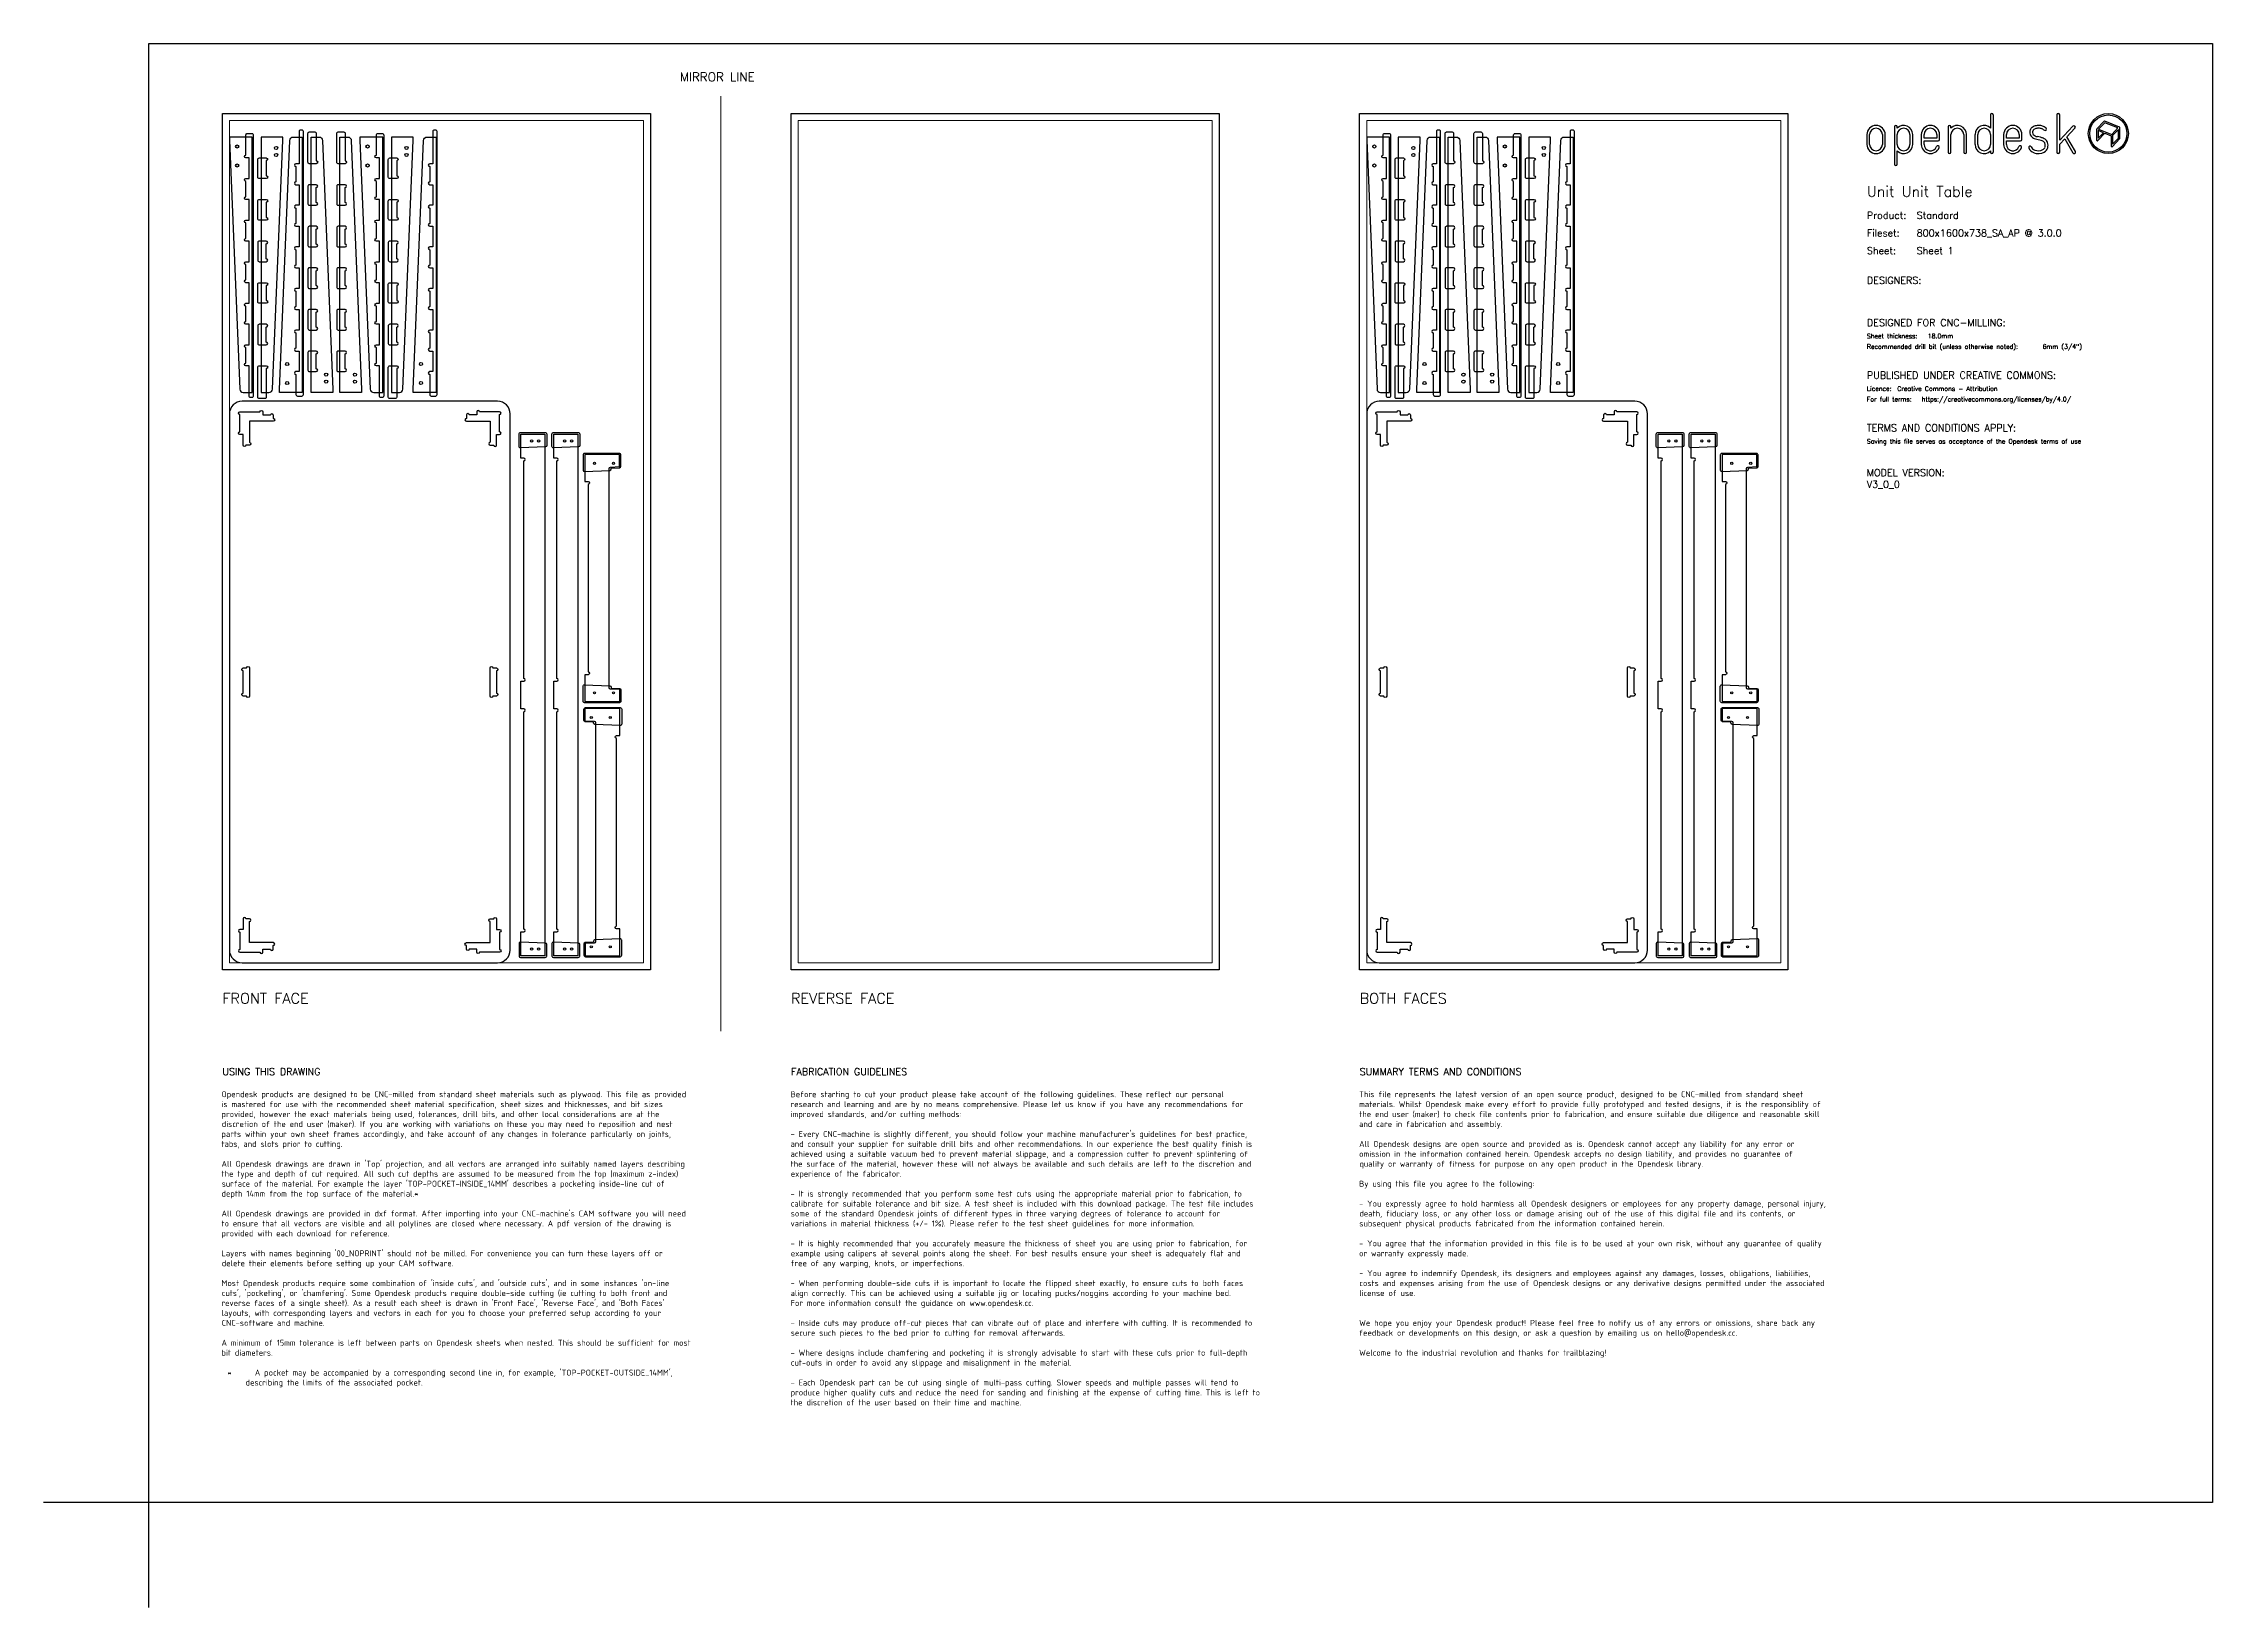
# Model space of a CAD drawing. Header units: millimetres. Extents: x -300 to 5880, y -300 to 4158.
import ezdxf
from ezdxf.enums import TextEntityAlignment as Align

# ---------------------------------------------------------------- set-up
doc = ezdxf.new("R2010")
doc.units = ezdxf.units.MM
doc.layers.add('00-NOPRINT_TEXT', color=7, linetype='Continuous', lineweight=25)
doc.layers.add('00_NOPRINT_TOLERANCE', color=7, linetype='Continuous', lineweight=5)
for name, color, linetype, lineweight, true_color in [('BOARD_$TH-NOMINAL', 3, 'Continuous', 30, 0x00ff00), ('TOP-CUT-OUTSIDE_18.000MM', 220, 'Continuous', 25, 0xff00d1), ('TOP-HOLE-6.000MM-DIAM_18.000MM', 3, 'Continuous', 25, 0x00ff0c), ('TOP-HOLE-9.000MM-DIAM_15.000MM', 20, 'Continuous', 25, 0xff2400), ('TOP-POCKET-INSIDE_15.000MM', 220, 'Continuous', 25, 0xff00c9), ('TOP-POCKET-INSIDE_9.000MM', 60, 'Continuous', 25, 0xb0ff00)]:
    doc.layers.add(name, color=color, linetype=linetype, lineweight=lineweight, true_color=true_color)
doc.layers.add('TOP-CHAMFER-ONLINE_12MM', color=20, linetype='Continuous', true_color=0xff2c00)
doc.styles.add('OD-ISOCP-17_221', font='isocp.shx')
doc.styles.add('OD-ISOCP-17_222', font='isocp.shx')
doc.styles.add('OD-ISOCP-17_223', font='isocp.shx')
doc.styles.add('OD-ISOCP-17_224', font='isocp.shx')
doc.styles.add('OD-ISOCP-17_225', font='isocp.shx')
doc.styles.add('OD-ISOCP-17_226', font='isocp.shx')
doc.styles.add('OD-ISOCP-17_227', font='isocp.shx')
doc.styles.add('OD-ISOCP-17_228', font='isocp.shx')
doc.styles.add('OD-ISOCP-17_229', font='isocp.shx')
doc.styles.add('OD-ISOCP-17_230', font='isocp.shx')
doc.styles.add('OD-ISOCP-17_231', font='isocp.shx')
doc.styles.add('OD-ISOCP-17_232', font='isocp.shx')
doc.styles.add('OD-ISOCP-17_233', font='isocp.shx')
doc.styles.add('OD-ISOCP-17_234', font='isocp.shx')
doc.styles.add('OD-ISOCP-17_235', font='isocp.shx')
doc.styles.add('OD-ISOCP-17_236', font='isocp.shx')
doc.styles.add('OD-ISOCP-17_237', font='isocp.shx')
doc.styles.add('OD-ISOCP-17_238', font='isocp.shx')
doc.styles.add('OD-ISOCP-17_239', font='isocp.shx')
doc.styles.add('OD-ISOCP-17_240', font='isocp.shx')
doc.styles.add('OD-ISOCP-17_241', font='isocp.shx')
doc.styles.add('OD-ISOCP-17_242', font='isocp.shx')
doc.styles.add('OD-ISOCP-17_243', font='isocp.shx')
doc.styles.add('OD-ISOCP-17_244', font='isocp.shx')
doc.styles.add('OD-ISOCP-17_245', font='isocp.shx')
doc.styles.add('OD-ISOCP-17_246', font='isocp.shx')
doc.styles.add('OD-ISOCP-17_247', font='isocp.shx')
doc.styles.add('OD-ISOCP-17_248', font='isocp.shx')
doc.styles.add('OD-ISOCP-17_249', font='isocp.shx')
doc.styles.add('OD-ISOCP-17_250', font='isocp.shx')
doc.styles.add('OD-ISOCP-17_251', font='isocp.shx')
doc.styles.add('OD-ISOCP-17_252', font='isocp.shx')
doc.styles.add('OD-ISOCP-17_253', font='isocp.shx')
doc.styles.add('OD-ISOCP-17_254', font='isocp.shx')
doc.styles.add('OD-ISOCP-17_255', font='isocp.shx')
doc.styles.add('OD-ISOCP-17_256', font='isocp.shx')
doc.styles.add('OD-ISOCP-17_257', font='isocp.shx')
doc.styles.add('OD-ISOCP-17_258', font='isocp.shx')
doc.styles.add('OD-ISOCP-17_259', font='isocp.shx')
doc.styles.add('OD-ISOCP-17_260', font='isocp.shx')
doc.styles.add('OD-ISOCP-17_261', font='isocp.shx')
doc.styles.add('OD-ISOCP-17_262', font='isocp.shx')
doc.styles.add('OD-ISOCP-17_263', font='isocp.shx')
doc.styles.add('OD-ISOCP-17_264', font='isocp.shx')
doc.styles.add('OD-ISOCP-17_265', font='isocp.shx')
doc.styles.add('OD-ISOCP-17_266', font='isocp.shx')
doc.styles.add('OD-ISOCP-17_267', font='isocp.shx')
doc.styles.add('OD-ISOCP-17_268', font='isocp.shx')
doc.styles.add('OD-ISOCP-17_269', font='isocp.shx')
doc.styles.add('OD-ISOCP-17_270', font='isocp.shx')
doc.styles.add('OD-ISOCP-17_271', font='isocp.shx')
doc.styles.add('OD-ISOCP-17_272', font='isocp.shx')
doc.styles.add('OD-ISOCP-17_273', font='isocp.shx')
doc.styles.add('OD-ISOCP-17_274', font='isocp.shx')
doc.styles.add('OD-ISOCP-17_275', font='isocp.shx')
doc.styles.add('OD-ISOCP-17_276', font='isocp.shx')
doc.styles.add('OD-ISOCP-17_277', font='isocp.shx')
doc.styles.add('OD-ISOCP-17_278', font='isocp.shx')
doc.styles.add('OD-ISOCP-17_279', font='isocp.shx')
doc.styles.add('OD-ISOCP-17_280', font='isocp.shx')
doc.styles.add('OD-ISOCP-17_281', font='isocp.shx')
doc.styles.add('OD-ISOCP-17_282', font='isocp.shx')
doc.styles.add('OD-ISOCP-17_283', font='isocp.shx')
doc.styles.add('OD-ISOCP-17_284', font='isocp.shx')
doc.styles.add('OD-ISOCP-17_285', font='isocp.shx')
doc.styles.add('OD-ISOCP-17_286', font='isocp.shx')
doc.styles.add('OD-ISOCP-17_287', font='isocp.shx')
doc.styles.add('OD-ISOCP-17_288', font='isocp.shx')
doc.styles.add('OD-SIMPLEX-13_86', font='simplex.shx')
doc.styles.add('OD-SIMPLEX-20_82', font='simplex.shx')
doc.styles.add('OD-SIMPLEX-20_86', font='simplex.shx')
doc.styles.add('OD-SIMPLEX-20_87', font='simplex.shx')
doc.styles.add('OD-SIMPLEX-20_88', font='simplex.shx')
doc.styles.add('OD-SIMPLEX-25_89', font='simplex.shx')
doc.styles.add('OD-SIMPLEX-30_83', font='simplex.shx')
doc.styles.add('OD-SIMPLEX-30_87', font='simplex.shx')
doc.styles.add('OD-SIMPLEX-30_88', font='simplex.shx')
doc.styles.add('OD-SIMPLEX-30_89', font='simplex.shx')

# ---------------------------------------------------------------- blocks, each defined once
blk = doc.blocks.new('Borders Opendesk_7')
at = {"layer": '00-NOPRINT_TEXT'}
for p, q in [((0, 4158), (5880, 4158)), ((0, 0), (0, 4158)), ((5880, 4158), (5880, 0)), ((4895, 3898), (4895, 3870.1)), ((4902.9, 3870.1), (4902.9, 3898)), ((4939.3, 3898), (4939.3, 3870.1)), ((4947.3, 3870.1), (4947.3, 3898)), ((4973.4, 3920.1), (4973.4, 3814.1)), ((4981.3, 3916.7), (4981.3, 3920.1)), ((4981.3, 3870.1), (4981.3, 3898)), ((5017.7, 3898), (5017.7, 3870.1)), ((5025.6, 3870.1), (5025.6, 3898)), ((5050, 3898), (5050, 3870.1)), ((5058, 3888.1), (5058, 3898)), ((5094.4, 3898), (5094.4, 3888.1)), ((5102.3, 3884.1), (5102.3, 3898)), ((5126.6, 3920.1), (5126.6, 3848)), ((5134.5, 3916.7), (5134.5, 3920.1)), ((5134.5, 3848), (5134.5, 3898)), ((5170.9, 3898), (5170.9, 3848)), ((5178.9, 3848), (5178.9, 3898)), ((5203, 3898), (5203, 3870.1)), ((5211, 3870.1), (5211, 3898)), ((5247.4, 3954), (5247.4, 3916.7)), ((5247.4, 3898), (5247.4, 3870.1)), ((5255.3, 3848), (5255.3, 3954)), ((5284.6, 3898), (5284.6, 3870.1)), ((5292.6, 3888.1), (5292.6, 3898)), ((5329, 3898), (5329, 3888.1)), ((5336.9, 3884.1), (5336.9, 3898)), ((5436.4, 3954), (5436.4, 3848)), ((5444.4, 3881.9), (5444.4, 3954)), ((5482.1, 3922), (5444.4, 3881.9)), ((5464.8, 3892.1), (5487.9, 3916.6)), ((5549.5, 3912.6), (5549.5, 3882.2)), ((5570.5, 3935.8), (5550.1, 3914)), ((5553.1, 3880.8), (5572.9, 3901.9)), ((5553.7, 3909.6), (5553.7, 3887.4)), ((5568.8, 3903.5), (5553.7, 3909.6)), ((5553.7, 3887.4), (5568.8, 3903.5)), ((5572.6, 3931.9), (5555.2, 3913.4)), ((5555.2, 3913.4), (5592.6, 3898.3)), ((5610, 3916.9), (5572.6, 3931.9)), ((5614.4, 3919.6), (5572.8, 3936.3)), ((5572.9, 3901.9), (5591.1, 3894.5)), ((5591.1, 3894.5), (5591.1, 3865.5)), ((5592.6, 3898.3), (5610, 3916.9)), ((5611.5, 3912.4), (5595.2, 3895.1)), ((5595.2, 3895.1), (5595.2, 3870.7)), ((5611.5, 3888.1), (5611.5, 3912.4)), ((5615.7, 3887.3), (5615.7, 3917.6)), ((4981.3, 3814.1), (4981.3, 3851.4)), ((5094.4, 3888.1), (5058, 3888.1)), ((5058, 3870.1), (5058, 3880.1)), ((5058, 3880.1), (5098.3, 3880.1)), ((5247.4, 3851.4), (5247.4, 3848)), ((5329, 3888.1), (5292.6, 3888.1)), ((5292.6, 3870.1), (5292.6, 3880.1)), ((5292.6, 3880.1), (5332.9, 3880.1)), ((5444.4, 3870.4), (5459.1, 3886)), ((5444.4, 3848), (5444.4, 3870.4)), ((5459.1, 3886), (5482.1, 3846)), ((5489, 3850), (5464.8, 3892.1)), ((5594.7, 3864.1), (5615.1, 3885.8)), ((5595.2, 3870.7), (5611.5, 3888.1)), ((0, 0), (-300, 0)), ((0, -300), (0, 0)), ((5880, 0), (0, 0))]:
    blk.add_line(p, q, dxfattribs=at)
for radius in [57, 52.9]:
    blk.add_circle((5582.9, 3901), radius, dxfattribs=at)
for centre, radius, start, end in [((5251.3, 3954), 3.97, 0, 180), ((5440.4, 3954), 3.97, 0, 180), ((4921.1, 3898), 26.1, 0, 180), ((4921.1, 3898), 18.2, 0, 180), ((4977.3, 3920.1), 3.97, 0, 180), ((4999.5, 3898), 26.1, 0, 134.13157), ((4999.5, 3898), 18.2, 0, 180), ((5076.2, 3898), 26.1, 0, 180), ((5076.2, 3898), 18.2, 0, 180), ((5130.6, 3920.1), 3.97, 0, 180), ((5152.7, 3898), 26.1, 0, 134.13157), ((5152.7, 3898), 18.2, 0, 180), ((5229.2, 3898), 26.1, 45.86843, 180), ((5229.2, 3898), 18.2, 0, 180), ((5310.8, 3898), 26.1, 0, 180), ((5310.8, 3898), 18.2, 0, 180), ((5377.2, 3904.5), 18.3, 167.09639, 235.84532), ((5375.9, 3904.8), 16.9, 150.51394, 167.04891), ((5377.5, 3903.4), 19, 138.98821, 149.26699), ((5377.5, 3903.4), 19, 127.9168, 138.98821), ((5380.5, 3899.5), 24, 111.70118, 127.9168), ((5377.2, 3904.5), 10.3, 167.96032, 235.86134), ((5375.9, 3904.8), 8.99, 151.05191, 168.02381), ((5377.5, 3903.4), 11.1, 138.98821, 148.80915), ((5377.5, 3903.4), 11.1, 127.9168, 138.98821), ((5380.5, 3899.5), 16, 111.70118, 127.9168), ((5382, 3911.6), 18.9, 235.85111, 248.09121), ((5383.5, 3891.9), 32.1, 90, 111.70118), ((5383.5, 3891.9), 24.2, 90, 111.70118), ((5388.7, 3928.4), 37, 248.09121, 257.53847), ((5383.5, 3878.8), 45.3, 80.71035, 90), ((5383.5, 3878.8), 37.3, 80.71035, 90), ((5385.9, 3893.2), 22.7, 71.50348, 80.71035), ((5385.9, 3893.2), 30.7, 71.50348, 80.71035), ((5387.1, 3896.7), 19, 61.03556, 71.50348), ((5387.1, 3896.7), 26.9, 61.03556, 71.50348), ((5387.1, 3896.7), 19, 46.7983, 61.03556), ((5387.1, 3896.7), 26.9, 46.7983, 61.03556), ((5402.8, 3913.5), 3.97, 226.7983, 46.7983), ((5485, 3919.3), 3.97, 316.71352, 136.71352), ((5551.6, 3912.6), 2.06, 136.76961, 180), ((5572, 3934.4), 2.06, 68.07144, 136.76961), ((5613.6, 3917.6), 2.06, 0, 68.07144), ((4921.1, 3870.1), 26.1, 180, 0), ((4921.1, 3870.1), 18.2, 180, 0), ((4999.5, 3870.1), 18.2, 180, 0), ((4999.5, 3870.1), 26.1, 225.86843, 0), ((5076.2, 3870.1), 26.1, 180, 340.02575), ((5076.2, 3870.1), 18.2, 180, 340.02575), ((5097, 3862.6), 3.97, 340.02575, 160.02575), ((5098.3, 3884.1), 3.97, 270, 0), ((5130.6, 3848), 3.97, 180, 0), ((5174.9, 3848), 3.97, 180, 0), ((5229.2, 3870.1), 26.1, 180, 314.13157), ((5229.2, 3870.1), 18.2, 180, 0), ((5251.3, 3848), 3.97, 180, 0), ((5310.8, 3870.1), 26.1, 180, 340.02575), ((5310.8, 3870.1), 18.2, 180, 340.02575), ((5331.6, 3862.6), 3.97, 340.02575, 160.02575), ((5332.9, 3884.1), 3.97, 270, 0), ((5359.7, 3861.7), 3.97, 24.78597, 204.78597), ((5380.2, 3871.2), 26.6, 204.78597, 247.9544), ((5380.2, 3871.2), 18.7, 204.78597, 247.9544), ((5382, 3911.6), 26.9, 235.85111, 248.09121), ((5383.5, 3879.3), 35.4, 247.9544, 298.20261), ((5388.7, 3928.4), 44.9, 248.09121, 257.53847), ((5383.5, 3879.3), 27.4, 247.9544, 298.20261), ((5300, 3526.6), 366.5, 76.19474, 77.53847), ((5300, 3526.6), 374.5, 76.19474, 77.53847), ((5372.7, 3822.5), 61.9, 69.1442, 76.19474), ((5372.7, 3822.5), 69.8, 69.1442, 76.19474), ((5389.5, 3866.6), 14.6, 38.92909, 69.1442), ((5390.6, 3866.1), 12.5, 298.20261, 343.80333), ((5389.5, 3866.6), 22.5, 38.92909, 69.1442), ((5390.6, 3866.1), 20.4, 298.20261, 343.80333), ((5393.9, 3870.2), 8.99, 17.58344, 38.92909), ((5385.6, 3867.6), 17.6, 343.80333, 17.58344), ((5393.9, 3870.2), 16.9, 17.58344, 38.92909), ((5385.6, 3867.6), 25.5, 343.80333, 17.58344), ((5440.4, 3848), 3.97, 180, 0), ((5485.5, 3848), 3.97, 209.84173, 29.84173), ((5551.6, 3882.2), 2.06, 180, 316.76961), ((5593.2, 3865.5), 2.06, 180, 316.76961), ((5613.6, 3887.3), 2.06, 316.76961, 0), ((4977.3, 3814.1), 3.97, 180, 0)]:
    blk.add_arc(centre, radius, start, end, dxfattribs=at)
at = {"layer": '00_NOPRINT_TOLERANCE', "ltscale": 0.379202}
for p, q in [((210, 3958), (1430, 3958)), ((210, 1518), (210, 3958)), ((1430, 3958), (1430, 1518)), ((1830, 3958), (3050, 3958)), ((1830, 1518), (1830, 3958)), ((3050, 3958), (3050, 1518)), ((3450, 3958), (4670, 3958)), ((3450, 1518), (3450, 3958)), ((4670, 3958), (4670, 1518)), ((1430, 1518), (210, 1518)), ((3050, 1518), (1830, 1518)), ((4670, 1518), (3450, 1518))]:
    blk.add_line(p, q, dxfattribs=at)
at = {"layer": '00_NOPRINT_TOLERANCE', "ltscale": 0.379043}
blk.add_line((1630, 1343.2), (1630, 4008), dxfattribs=at)
at = {"layer": '00_NOPRINT_TOLERANCE', "ltscale": 0.380876}
for p, q in [((230, 3938), (1410, 3938)), ((1850, 3938), (3030, 3938)), ((3470, 3938), (4650, 3938)), ((1410, 1538), (230, 1538)), ((3030, 1538), (1850, 1538)), ((4650, 1538), (3470, 1538))]:
    blk.add_line(p, q, dxfattribs=at)
at = {"layer": '00_NOPRINT_TOLERANCE', "ltscale": 0.380023}
for p, q in [((230, 1538), (230, 3938)), ((1410, 3938), (1410, 1538)), ((1850, 1538), (1850, 3938)), ((3030, 3938), (3030, 1538)), ((3470, 1538), (3470, 3938)), ((4650, 3938), (4650, 1538))]:
    blk.add_line(p, q, dxfattribs=at)
at = {"layer": 'BOARD_$TH-NOMINAL'}
for p, q in [((210, 3958), (1430, 3958)), ((210, 1518), (210, 3958)), ((1430, 3958), (1430, 1518)), ((1830, 3958), (3050, 3958)), ((1830, 1518), (1830, 3958)), ((3050, 3958), (3050, 1518)), ((3450, 3958), (4670, 3958)), ((3450, 1518), (3450, 3958)), ((4670, 3958), (4670, 1518)), ((1430, 1518), (210, 1518)), ((3050, 1518), (1830, 1518)), ((4670, 1518), (3450, 1518))]:
    blk.add_line(p, q, dxfattribs=at)
at = {"layer": '00-NOPRINT_TEXT'}
for s, height, style, p in [('MIRROR LINE', 25, 'OD-SIMPLEX-25_89', (1513.3, 4049.9)), ('Unit Unit Table ', 30, 'OD-SIMPLEX-30_83', (4895, 3720.9)), ('Product:', 20, 'OD-SIMPLEX-20_82', (4895, 3657.9)), ('Standard', 20, 'OD-SIMPLEX-20_82', (5036.9, 3657.9)), ('Fileset:', 20, 'OD-SIMPLEX-20_82', (4895, 3607.7)), ('800x1600x738_SA_AP @ 3.0.0', 20, 'OD-SIMPLEX-20_82', (5036.9, 3607.6)), ('Sheet:', 20, 'OD-SIMPLEX-20_82', (4895, 3557.4)), ('Sheet 1', 20, 'OD-SIMPLEX-20_82', (5036.9, 3557.5)), ('DESIGNERS:', 20, 'OD-SIMPLEX-20_82', (4895, 3472.4)), ('DESIGNED FOR CNC-MILLING:', 20, 'OD-SIMPLEX-20_82', (4895, 3352.4)), ('Sheet thickness:', 13, 'OD-SIMPLEX-13_86', (4895, 3317.4)), ('Recommended drill bit (unless otherwise noted):', 13, 'OD-SIMPLEX-13_86', (4895, 3287.4)), ('18.0mm', 13, 'OD-SIMPLEX-13_86', (5068.3, 3317.4)), ('6mm (3/4")', 13, 'OD-SIMPLEX-13_86', (5395.5, 3287.4)), ('PUBLISHED UNDER CREATIVE COMMONS:', 20, 'OD-SIMPLEX-20_82', (4895, 3202.4)), ('Licence:', 13, 'OD-SIMPLEX-13_86', (4895, 3167.4)), ('Creative Commons - Attribution', 13, 'OD-SIMPLEX-13_86', (4981.5, 3167.4)), ('https://creativecommons.org/licenses/by/4.0/', 13, 'OD-SIMPLEX-13_86', (5051.1, 3137.4)), ('For full terms:', 13, 'OD-SIMPLEX-13_86', (4895, 3137.4)), ('TERMS AND CONDITIONS APPLY:', 20, 'OD-SIMPLEX-20_82', (4895, 3052.3)), ('Saving this file serves as acceptance of the Opendesk terms of use ', 13, 'OD-SIMPLEX-13_86', (4895, 3017.3))]:
    blk.add_text(s, height=height, dxfattribs=dict(at, style=style)).set_placement(p)
at = {"layer": '00-NOPRINT_TEXT', "color": 7}
for s, height, style, p in [('FRONT FACE', 30, 'OD-SIMPLEX-30_89', (210, 1451.3)), ('REVERSE FACE', 30, 'OD-SIMPLEX-30_88', (1830, 1451.3)), ('BOTH FACES', 30, 'OD-SIMPLEX-30_87', (3450, 1451.3)), ('USING THIS DRAWING', 20, 'OD-SIMPLEX-20_88', (210, 1237.4)), ('FABRICATION GUIDELINES', 20, 'OD-SIMPLEX-20_87', (1830, 1237.4)), ('SUMMARY TERMS AND CONDITIONS', 20, 'OD-SIMPLEX-20_86', (3450, 1237.4))]:
    blk.add_text(s, height=height, dxfattribs=dict(at, style=style)).set_placement(p, align=Align.TOP_LEFT)
for s, style, p in [('Opendesk products are designed to be CNC-milled from standard sheet materials such as plywood. This file as provided', 'OD-ISOCP-17_265', (207.4, 1154.7)), ('is mastered for use with the recommended sheet material specification, sheet sizes and thicknesses, and bit sizes', 'OD-ISOCP-17_266', (207.4, 1126.3)), ('provided, however the exact materials being used, tolerances, drill bits, and other local considerations are at the', 'OD-ISOCP-17_267', (207.4, 1098)), ('research and learning and are by no means comprehensive. Please let us know if you have any recommendations for', 'OD-ISOCP-17_241', (1828.7, 1126.3)), ('Before starting to cut your product please take account of the following guidelines. These reflect our personal', 'OD-ISOCP-17_240', (1828.7, 1154.7)), ('improved standards, and/or cutting methods:', 'OD-ISOCP-17_242', (1828.7, 1098)), ('the end user (maker) to check file contents prior to fabrication, and ensure suitable due diligence and reasonable skill', 'OD-ISOCP-17_223', (3448.5, 1098)), ('This file represents the latest version of an open source product, designed to be CNC-milled from standard sheet', 'OD-ISOCP-17_221', (3448.5, 1154.7)), ('materials. Whilst Opendesk make every effort to provide fully prototyped and tested designs, it is the responsiblity of', 'OD-ISOCP-17_222', (3448.5, 1126.3)), ('parts within your own sheet frames accordingly, and take account of any changes in tolerance particularly on joints,', 'OD-ISOCP-17_269', (207.4, 1041.3)), ('discretion of the end user (maker). If you are working with variations on these you may need to reposition and nest', 'OD-ISOCP-17_268', (208.1, 1069.7)), ("- Every CNC-machine is slightly different, you should follow your machine manufacturer's guidelines for best practice,", 'OD-ISOCP-17_243', (1828.7, 1041.3)), ('and care in fabrication and assembly.', 'OD-ISOCP-17_224', (3448.5, 1069.7)), ('tabs, and slots prior to cutting.', 'OD-ISOCP-17_270', (207.4, 1013)), ('and consult your supplier for suitable drill bits and other recommendations. In our experience the best quality finish is', 'OD-ISOCP-17_244', (1828.7, 1013)), ('achieved using a suitable vacuum bed to prevent material slippage, and a compression cutter to prevent splintering of', 'OD-ISOCP-17_245', (1828.7, 984.7)), ('All Opendesk designs are open source and provided as is. Opendesk cannot accept any liability for any error or', 'OD-ISOCP-17_225', (3448.5, 1013)), ('omission in the information contained herein. Opendesk accepts no design liability, and provides no guarantee of', 'OD-ISOCP-17_226', (3448.5, 984.7)), ('the type and depth of cut required. All such cut depths are assumed to be measured from the top (maximum z-index)', 'OD-ISOCP-17_272', (207.4, 928)), ("All Opendesk drawings are drawn in 'Top' projection, and all vectors are arranged into suitably named layers describing", 'OD-ISOCP-17_271', (207.4, 956.3)), ('the surface of the material, however these will not always be available and such details are left to the discretion and', 'OD-ISOCP-17_246', (1828.7, 956.3)), ('experience of the fabricator.', 'OD-ISOCP-17_247', (1829.2, 928)), ('quality or warranty of fitness for purpose on any open product in the Opendesk library.', 'OD-ISOCP-17_227', (3449.1, 956.3)), ('depth 14mm from the top surface of the material.*', 'OD-ISOCP-17_274', (207.4, 871.3)), ("surface of the material. For example the layer 'TOP-POCKET-INSIDE_14MM' describes a pocketing inside-line cut of", 'OD-ISOCP-17_273', (208, 899.7)), ('- It is strongly recommended that you perform some test cuts using the appropriate material prior to fabrication, to', 'OD-ISOCP-17_248', (1828.7, 871.3)), ('By using this file you agree to the following:', 'OD-ISOCP-17_228', (3448.5, 899.7)), ('to ensure that all vectors are visible and all polylines are closed where necessary. A pdf version of the drawing is', 'OD-ISOCP-17_276', (207.4, 786.3)), ("All Opendesk drawings are provided in dxf format. After importing into your CNC-machine's CAM software you will need", 'OD-ISOCP-17_275', (207.4, 814.7)), ('variations in material thickness (+/- 1%). Please refer to the test sheet guidelines for more information.', 'OD-ISOCP-17_251', (1828.7, 786.3)), ('some of the standard Opendesk joints of different types in three varying degrees of tolerance to account for', 'OD-ISOCP-17_250', (1829.2, 814.7)), ('calibrate for suitable tolerance and bit size. A test sheet is included with this download package. The test file includes', 'OD-ISOCP-17_249', (1829.3, 843)), ('- You expressly agree to hold harmless all Opendesk designers or employees for any property damage, personal injury,', 'OD-ISOCP-17_229', (3448.5, 843)), ('subsequent physical products fabricated from the information contained herein.', 'OD-ISOCP-17_231', (3449, 786.3)), ('death, fiduciary loss, or any other loss or damage arising out of the use of this digital file and its contents, or', 'OD-ISOCP-17_230', (3449.1, 814.7)), ('provided with each download for reference.', 'OD-ISOCP-17_277', (207.4, 758)), ('- It is highly recommended that you accurately measure the thickness of sheet you are using prior to fabrication, for', 'OD-ISOCP-17_252', (1828.7, 729.7)), ('- You agree that the information provided in this file is to be used at your own risk, without any guarantee of quality', 'OD-ISOCP-17_232', (3448.5, 729.7)), ("Layers with names beginning '00_NOPRINT' should not be milled. For convenience you can turn these layers off or", 'OD-ISOCP-17_278', (207.4, 701.3)), ('delete their elements before setting up your CAM software.', 'OD-ISOCP-17_279', (208.1, 673)), ('free of any warping, knots, or imperfections.', 'OD-ISOCP-17_254', (1828.7, 673)), ('example using calipers at several points along the sheet. For best results ensure your sheet is adequately flat and', 'OD-ISOCP-17_253', (1829.2, 701.3)), ('or warranty expressly made.', 'OD-ISOCP-17_233', (3448.5, 701.3)), ("Most Opendesk products require some combination of 'inside cuts', and 'outside cuts', and in some instances 'on-line", 'OD-ISOCP-17_280', (207.4, 616.3)), ('- When performing double-side cuts it is important to locate the flipped sheet exactly, to ensure cuts to both faces', 'OD-ISOCP-17_255', (1828.7, 616.3)), ('- You agree to indemnify Opendesk, its designers and employees against any damages, losses, obligations, liabilities,', 'OD-ISOCP-17_234', (3448.5, 644.7)), ('costs and expenses arising from the use of Opendesk designs or any derivative designs permitted under the associated', 'OD-ISOCP-17_235', (3449.1, 616.3)), ("reverse faces of a single sheet). As a result each sheet is drawn in 'Front Face', 'Reverse Face', and 'Both Faces'", 'OD-ISOCP-17_282', (207.4, 559.7)), ("cuts', 'pocketing', or 'chamfering'. Some Opendesk products require double-side cutting (ie cutting to both front and", 'OD-ISOCP-17_281', (208.1, 588)), ('align correctly. This can be achieved using a suitable jig or locating pucks/noggins according to your machine bed.', 'OD-ISOCP-17_256', (1828.7, 588)), ('For more information consult the guidance on www.opendesk.cc.', 'OD-ISOCP-17_257', (1828.7, 559.7)), ('license of use.', 'OD-ISOCP-17_236', (3448.8, 588)), ('layouts, with corresponding layers and vectors in each for you to choose your preferred setup according to your', 'OD-ISOCP-17_283', (207.8, 531.3)), ('CNC-software and machine.', 'OD-ISOCP-17_284', (208.2, 503)), ('- Inside cuts may produce off-cut pieces that can vibrate out of place and interfere with cutting. It is recommended to', 'OD-ISOCP-17_258', (1828.7, 503)), ('We hope you enjoy your Opendesk product! Please feel free to notify us of any errors or omissions, share back any', 'OD-ISOCP-17_237', (3448.5, 503)), ('A minimum of 15mm tolerance is left between parts on Opendesk sheets when nested. This should be sufficient for most', 'OD-ISOCP-17_285', (207.4, 446.3)), ('bit diameters.', 'OD-ISOCP-17_286', (207.4, 418)), ('- Where designs include chamfering and pocketing it is strongly advisable to start with these cuts prior to full-depth', 'OD-ISOCP-17_260', (1828.7, 418)), ('secure such pieces to the bed prior to cutting for removal afterwards.', 'OD-ISOCP-17_259', (1829.2, 474.7)), ('Welcome to the industrial revolution and thanks for trailblazing!', 'OD-ISOCP-17_239', (3448.5, 418)), ('feedback or developments on this design, or ask a question by emailing us on hello@opendesk.cc.', 'OD-ISOCP-17_238', (3448.5, 474.7)), ("*      A pocket may be accompanied by a corresponding second line in, for example, 'TOP-POCKET-OUTSIDE_14MM',", 'OD-ISOCP-17_287', (224.4, 361.3)), ('cut-outs in order to avoid any slippage and misalignment in the material.', 'OD-ISOCP-17_261', (1829.3, 389.7)), ('describing the limits of the associated pocket.', 'OD-ISOCP-17_288', (276.1, 333)), ('- Each Opendesk part can be cut using single of multi-pass cutting. Slower speeds and multiple passes will tend to', 'OD-ISOCP-17_262', (1828.7, 333)), ('produce higher quality cuts and reduce the need for sanding and finishing at the expense of cutting time. This is left to', 'OD-ISOCP-17_263', (1828.7, 304.7)), ('the discretion of the user based on their time and machine.', 'OD-ISOCP-17_264', (1828.7, 276.3))]:
    blk.add_text(s, height=17, dxfattribs=dict(at, style=style)).set_placement(p)

msp = doc.modelspace()

# ---------------------------------------------------------------- linework, layer by layer
at = {"layer": 'TOP-CHAMFER-ONLINE_12MM'}
for points in [[(994, 3138), (266, 3138, 0.414214), (230, 3102), (230, 1574, 0.414214), (266, 1538), (994, 1538, 0.414214), (1030, 1574), (1030, 3102, 0.414214)], [(4234, 3138), (3506, 3138, 0.414214), (3470, 3102), (3470, 1574, 0.414214), (3506, 1538), (4234, 1538, 0.414214), (4270, 1574), (4270, 3102, 0.414214)]]:
    msp.add_lwpolyline(points, format="xyb", close=True, dxfattribs=at)
at = {"layer": 'TOP-CUT-OUTSIDE_18.000MM'}
for points in [[(269.4, 3163), (295, 3163), (295, 3891), (230, 3891), (230, 3882), (259.4, 3172.6, 0.40215)], [(342.6, 3163, 0.40215), (352.6, 3172.6), (382, 3882), (382, 3891), (320, 3891), (320, 3163)], [(402, 3881.4, -0.40215), (412, 3891), (437.6, 3891), (437.6, 3163), (372.6, 3163), (372.6, 3172)], [(495.3, 3881.4), (524.6, 3172), (524.6, 3163), (462.6, 3163), (462.6, 3891), (485.3, 3891, -0.40215)], [(577.3, 3881.4), (606.6, 3172), (606.6, 3163), (544.6, 3163), (544.6, 3891), (567.3, 3891, -0.40215)], [(641, 3163), (666.6, 3163), (666.6, 3891), (601.6, 3891), (601.6, 3882), (631, 3172.6, 0.40215)], [(714.3, 3163, 0.40215), (724.3, 3172.6), (753.6, 3882), (753.6, 3891), (691.6, 3891), (691.6, 3163)], [(793, 3891), (818.6, 3891), (818.6, 3163), (753.6, 3163), (753.6, 3172), (783, 3881.4, -0.40215)], [(3509.4, 3163), (3535, 3163), (3535, 3891), (3470, 3891), (3470, 3882), (3499.4, 3172.6, 0.40215)], [(3582.6, 3163, 0.40215), (3592.6, 3172.6), (3622, 3882), (3622, 3891), (3560, 3891), (3560, 3163)], [(3642, 3881.4, -0.40215), (3652, 3891), (3677.6, 3891), (3677.6, 3163), (3612.6, 3163), (3612.6, 3172)], [(3735.3, 3881.4), (3764.6, 3172), (3764.6, 3163), (3702.6, 3163), (3702.6, 3891), (3725.3, 3891, -0.40215)], [(3817.3, 3881.4), (3846.6, 3172), (3846.6, 3163), (3784.6, 3163), (3784.6, 3891), (3807.3, 3891, -0.40215)], [(3881, 3163), (3906.6, 3163), (3906.6, 3891), (3841.6, 3891), (3841.6, 3882), (3871, 3172.6, 0.40215)], [(3954.3, 3163, 0.40215), (3964.3, 3172.6), (3993.6, 3882), (3993.6, 3891), (3931.6, 3891), (3931.6, 3163)], [(4033, 3891), (4058.6, 3891), (4058.6, 3163), (3993.6, 3163), (3993.6, 3172), (4023, 3881.4, -0.40215)], [(994, 3138), (266, 3138, 0.414214), (230, 3102), (230, 1574, 0.414214), (266, 1538), (994, 1538, 0.414214), (1030, 1574), (1030, 3102, 0.414214)], [(4234, 3138), (3506, 3138, 0.414214), (3470, 3102), (3470, 1574, 0.414214), (3506, 1538), (4234, 1538, 0.414214), (4270, 1574), (4270, 3102, 0.414214)], [(1069, 2968.2, 1), (1069, 2976.2), (1060, 2976.2), (1060, 3043.9), (1129, 3043.9), (1129, 1558), (1060, 1558), (1060, 1625.7), (1069, 1625.7, 1), (1069, 1633.7), (1069, 2253.4, 1), (1069, 2261.4), (1060, 2261.4), (1060, 2340.4), (1069, 2340.4, 1), (1069, 2348.4)], [(1163, 2976.2), (1154, 2976.2), (1154, 3043.9), (1223, 3043.9), (1223, 1558), (1154, 1558), (1154, 1625.7), (1163, 1625.7, 1), (1163, 1633.7), (1163, 2253.4, 1), (1163, 2261.4), (1154, 2261.4), (1154, 2340.4), (1163, 2340.4, 1), (1163, 2348.4), (1163, 2968.2, 1)], [(4309, 2968.2, 1), (4309, 2976.2), (4300, 2976.2), (4300, 3043.9), (4369, 3043.9), (4369, 1558), (4300, 1558), (4300, 1625.7), (4309, 1625.7, 1), (4309, 1633.7), (4309, 2253.4, 1), (4309, 2261.4), (4300, 2261.4), (4300, 2340.4), (4309, 2340.4, 1), (4309, 2348.4)], [(4403, 2976.2), (4394, 2976.2), (4394, 3043.9), (4463, 3043.9), (4463, 1558), (4394, 1558), (4394, 1625.7), (4403, 1625.7, 1), (4403, 1633.7), (4403, 2253.4, 1), (4403, 2261.4), (4394, 2261.4), (4394, 2340.4), (4403, 2340.4, 1), (4403, 2348.4), (4403, 2968.2, 1)], [(1315.8, 2950.6), (1341.5, 2951.7), (1341.5, 2986), (1243, 2986), (1243, 2909.2), (1252, 2909.2, -1), (1252, 2901.2), (1252, 2366.7, -1), (1252, 2358.7), (1243, 2358.7), (1243, 2282), (1342, 2282), (1342, 2316.3), (1315.8, 2317.4, -0.40215), (1312, 2321.3), (1312, 2946.7, -0.40215)], [(4555.8, 2950.6), (4581.5, 2951.7), (4581.5, 2986), (4483, 2986), (4483, 2909.2), (4492, 2909.2, -1), (4492, 2901.2), (4492, 2366.7, -1), (4492, 2358.7), (4483, 2358.7), (4483, 2282), (4582, 2282), (4582, 2316.3), (4555.8, 2317.4, -0.40215), (4552, 2321.3), (4552, 2946.7, -0.40215)], [(1269.2, 2226.6, -0.40215), (1273, 2222.7), (1273, 1597.3, -0.40215), (1269.2, 1593.4), (1243.5, 1592.3), (1243.5, 1558), (1342, 1558), (1342, 1634.7), (1333, 1634.7, -1), (1333, 1642.7), (1333, 2177.2, -1), (1333, 2185.2), (1342, 2185.2), (1342, 2262), (1243, 2262), (1243, 2227.7)], [(4509.2, 2226.6, -0.40215), (4513, 2222.7), (4513, 1597.3, -0.40215), (4509.2, 1593.4), (4483.5, 1592.3), (4483.5, 1558), (4582, 1558), (4582, 1634.7), (4573, 1634.7, -1), (4573, 1642.7), (4573, 2177.2, -1), (4573, 2185.2), (4582, 2185.2), (4582, 2262), (4483, 2262), (4483, 2227.7)]]:
    msp.add_lwpolyline(points, format="xyb", close=True, dxfattribs=at)
at = {"layer": 'TOP-HOLE-6.000MM-DIAM_18.000MM'}
for centre in [(1091, 3024.9), (1111, 3024.9), (1185, 3024.9), (1205, 3024.9), (4331, 3024.9), (4351, 3024.9), (4425, 3024.9), (4445, 3024.9), (1270, 2961), (1324, 2961), (4510, 2961), (4564, 2961), (1270, 2307), (1324, 2307), (4510, 2307), (4564, 2307), (1261, 2237), (1315, 2237), (4501, 2237), (4555, 2237), (1091, 1577), (1111, 1577), (1185, 1577), (1205, 1577), (1261, 1583), (1315, 1583), (4331, 1577), (4351, 1577), (4425, 1577), (4445, 1577), (4501, 1583), (4555, 1583)]:
    msp.add_circle(centre, 3, dxfattribs=at)
at = {"layer": 'TOP-HOLE-9.000MM-DIAM_15.000MM'}
for centre in [(252, 3864), (363, 3860), (363, 3840), (623.6, 3864), (734.6, 3860), (734.6, 3840), (3492, 3864), (3603, 3860), (3603, 3840), (3863.6, 3864), (3974.6, 3860), (3974.6, 3840), (252, 3810), (623.6, 3810), (3492, 3810), (3863.6, 3810), (394.6, 3244), (505.6, 3214), (587.6, 3214), (775.6, 3244), (3634.6, 3244), (3745.6, 3214), (3827.6, 3214), (4015.6, 3244), (394.6, 3190), (505.6, 3194), (587.6, 3194), (775.6, 3190), (3634.6, 3190), (3745.6, 3194), (3827.6, 3194), (4015.6, 3190)]:
    msp.add_circle(centre, 4.5, dxfattribs=at)
at = {"layer": 'TOP-POCKET-INSIDE_15.000MM'}
for points in [[(286, 3152.7), (286, 3239), (277, 3239, -1), (277, 3247), (277, 3290.7, -1), (277, 3298.7), (286, 3298.7), (286, 3357.5), (277, 3357.5, -1), (277, 3365.5), (277, 3409.2, -1), (277, 3417.2), (286, 3417.2), (286, 3476), (277, 3476, -1), (277, 3484), (277, 3527.7, -1), (277, 3535.7), (286, 3535.7), (286, 3594.5), (277, 3594.5, -1), (277, 3602.5), (277, 3646.2, -1), (277, 3654.2), (286, 3654.2), (286, 3713), (277, 3713, -1), (277, 3721), (277, 3764.7, -1), (277, 3772.7), (286, 3772.7), (286, 3831.5), (277, 3831.5, -1), (277, 3839.5), (277, 3897.1, -0.414214), (281, 3901.1), (294, 3901.1, -0.414214), (298, 3897.1), (298, 3152.7, -0.414214), (294, 3148.7), (290, 3148.7, -0.414214)], [(419.6, 3289.2, 1), (419.6, 3281.2), (428.6, 3281.2), (428.6, 3222.5), (419.6, 3222.5, 1), (419.6, 3214.5), (419.6, 3156.9, 0.414214), (423.6, 3152.9), (436.6, 3152.9, 0.414214), (440.6, 3156.9), (440.6, 3906.9, 0.414214), (436.6, 3910.9), (432.6, 3910.9, 0.414214), (428.6, 3906.9), (428.6, 3815), (419.6, 3815, 1), (419.6, 3807), (419.6, 3763.2, 1), (419.6, 3755.2), (428.6, 3755.2), (428.6, 3696.5), (419.6, 3696.5, 1), (419.6, 3688.5), (419.6, 3644.7, 1), (419.6, 3636.7), (428.6, 3636.7), (428.6, 3578), (419.6, 3578, 1), (419.6, 3570), (419.6, 3526.2, 1), (419.6, 3518.2), (428.6, 3518.2), (428.6, 3459.5), (419.6, 3459.5, 1), (419.6, 3451.5), (419.6, 3407.7, 1), (419.6, 3399.7), (428.6, 3399.7), (428.6, 3341), (419.6, 3341, 1), (419.6, 3333)], [(657.6, 3152.7), (657.6, 3239), (648.6, 3239, -1), (648.6, 3247), (648.6, 3290.7, -1), (648.6, 3298.7), (657.6, 3298.7), (657.6, 3357.5), (648.6, 3357.5, -1), (648.6, 3365.5), (648.6, 3409.2, -1), (648.6, 3417.2), (657.6, 3417.2), (657.6, 3476), (648.6, 3476, -1), (648.6, 3484), (648.6, 3527.7, -1), (648.6, 3535.7), (657.6, 3535.7), (657.6, 3594.5), (648.6, 3594.5, -1), (648.6, 3602.5), (648.6, 3646.2, -1), (648.6, 3654.2), (657.6, 3654.2), (657.6, 3713), (648.6, 3713, -1), (648.6, 3721), (648.6, 3764.7, -1), (648.6, 3772.7), (657.6, 3772.7), (657.6, 3831.5), (648.6, 3831.5, -1), (648.6, 3839.5), (648.6, 3897.1, -0.414214), (652.6, 3901.1), (665.6, 3901.1, -0.414214), (669.6, 3897.1), (669.6, 3152.7, -0.414214), (665.6, 3148.7), (661.6, 3148.7, -0.414214)], [(800.6, 3289.2, 1), (800.6, 3281.2), (809.6, 3281.2), (809.6, 3222.5), (800.6, 3222.5, 1), (800.6, 3214.5), (800.6, 3156.9, 0.414214), (804.6, 3152.9), (817.6, 3152.9, 0.414214), (821.6, 3156.9), (821.6, 3906.9, 0.414214), (817.6, 3910.9), (813.6, 3910.9, 0.414214), (809.6, 3906.9), (809.6, 3815), (800.6, 3815, 1), (800.6, 3807), (800.6, 3763.2, 1), (800.6, 3755.2), (809.6, 3755.2), (809.6, 3696.5), (800.6, 3696.5, 1), (800.6, 3688.5), (800.6, 3644.7, 1), (800.6, 3636.7), (809.6, 3636.7), (809.6, 3578), (800.6, 3578, 1), (800.6, 3570), (800.6, 3526.2, 1), (800.6, 3518.2), (809.6, 3518.2), (809.6, 3459.5), (800.6, 3459.5, 1), (800.6, 3451.5), (800.6, 3407.7, 1), (800.6, 3399.7), (809.6, 3399.7), (809.6, 3341), (800.6, 3341, 1), (800.6, 3333)], [(3526, 3152.7), (3526, 3239), (3517, 3239, -1), (3517, 3247), (3517, 3290.7, -1), (3517, 3298.7), (3526, 3298.7), (3526, 3357.5), (3517, 3357.5, -1), (3517, 3365.5), (3517, 3409.2, -1), (3517, 3417.2), (3526, 3417.2), (3526, 3476), (3517, 3476, -1), (3517, 3484), (3517, 3527.7, -1), (3517, 3535.7), (3526, 3535.7), (3526, 3594.5), (3517, 3594.5, -1), (3517, 3602.5), (3517, 3646.2, -1), (3517, 3654.2), (3526, 3654.2), (3526, 3713), (3517, 3713, -1), (3517, 3721), (3517, 3764.7, -1), (3517, 3772.7), (3526, 3772.7), (3526, 3831.5), (3517, 3831.5, -1), (3517, 3839.5), (3517, 3897.1, -0.414214), (3521, 3901.1), (3534, 3901.1, -0.414214), (3538, 3897.1), (3538, 3152.7, -0.414214), (3534, 3148.7), (3530, 3148.7, -0.414214)], [(3659.6, 3289.2, 1), (3659.6, 3281.2), (3668.6, 3281.2), (3668.6, 3222.5), (3659.6, 3222.5, 1), (3659.6, 3214.5), (3659.6, 3156.9, 0.414214), (3663.6, 3152.9), (3676.6, 3152.9, 0.414214), (3680.6, 3156.9), (3680.6, 3906.9, 0.414214), (3676.6, 3910.9), (3672.6, 3910.9, 0.414214), (3668.6, 3906.9), (3668.6, 3815), (3659.6, 3815, 1), (3659.6, 3807), (3659.6, 3763.2, 1), (3659.6, 3755.2), (3668.6, 3755.2), (3668.6, 3696.5), (3659.6, 3696.5, 1), (3659.6, 3688.5), (3659.6, 3644.7, 1), (3659.6, 3636.7), (3668.6, 3636.7), (3668.6, 3578), (3659.6, 3578, 1), (3659.6, 3570), (3659.6, 3526.2, 1), (3659.6, 3518.2), (3668.6, 3518.2), (3668.6, 3459.5), (3659.6, 3459.5, 1), (3659.6, 3451.5), (3659.6, 3407.7, 1), (3659.6, 3399.7), (3668.6, 3399.7), (3668.6, 3341), (3659.6, 3341, 1), (3659.6, 3333)], [(3897.6, 3152.7), (3897.6, 3239), (3888.6, 3239, -1), (3888.6, 3247), (3888.6, 3290.7, -1), (3888.6, 3298.7), (3897.6, 3298.7), (3897.6, 3357.5), (3888.6, 3357.5, -1), (3888.6, 3365.5), (3888.6, 3409.2, -1), (3888.6, 3417.2), (3897.6, 3417.2), (3897.6, 3476), (3888.6, 3476, -1), (3888.6, 3484), (3888.6, 3527.7, -1), (3888.6, 3535.7), (3897.6, 3535.7), (3897.6, 3594.5), (3888.6, 3594.5, -1), (3888.6, 3602.5), (3888.6, 3646.2, -1), (3888.6, 3654.2), (3897.6, 3654.2), (3897.6, 3713), (3888.6, 3713, -1), (3888.6, 3721), (3888.6, 3764.7, -1), (3888.6, 3772.7), (3897.6, 3772.7), (3897.6, 3831.5), (3888.6, 3831.5, -1), (3888.6, 3839.5), (3888.6, 3897.1, -0.414214), (3892.6, 3901.1), (3905.6, 3901.1, -0.414214), (3909.6, 3897.1), (3909.6, 3152.7, -0.414214), (3905.6, 3148.7), (3901.6, 3148.7, -0.414214)], [(4040.6, 3289.2, 1), (4040.6, 3281.2), (4049.6, 3281.2), (4049.6, 3222.5), (4040.6, 3222.5, 1), (4040.6, 3214.5), (4040.6, 3156.9, 0.414214), (4044.6, 3152.9), (4057.6, 3152.9, 0.414214), (4061.6, 3156.9), (4061.6, 3906.9, 0.414214), (4057.6, 3910.9), (4053.6, 3910.9, 0.414214), (4049.6, 3906.9), (4049.6, 3815), (4040.6, 3815, 1), (4040.6, 3807), (4040.6, 3763.2, 1), (4040.6, 3755.2), (4049.6, 3755.2), (4049.6, 3696.5), (4040.6, 3696.5, 1), (4040.6, 3688.5), (4040.6, 3644.7, 1), (4040.6, 3636.7), (4049.6, 3636.7), (4049.6, 3578), (4040.6, 3578, 1), (4040.6, 3570), (4040.6, 3526.2, 1), (4040.6, 3518.2), (4049.6, 3518.2), (4049.6, 3459.5), (4040.6, 3459.5, 1), (4040.6, 3451.5), (4040.6, 3407.7, 1), (4040.6, 3399.7), (4049.6, 3399.7), (4049.6, 3341), (4040.6, 3341, 1), (4040.6, 3333)]]:
    msp.add_lwpolyline(points, format="xyb", close=True, dxfattribs=at)
at = {"layer": 'TOP-POCKET-INSIDE_9.000MM'}
for points in [[(453.6, 3819), (453.6, 3901.5, -0.414214), (457.6, 3905.5), (473.6, 3905.5, -0.414214), (477.6, 3901.5), (477.6, 3823, -1), (477.6, 3815), (457.6, 3815, -0.414214)], [(535.6, 3819), (535.6, 3901.5, -0.414214), (539.6, 3905.5), (555.6, 3905.5, -0.414214), (559.6, 3901.5), (559.6, 3823, -1), (559.6, 3815), (539.6, 3815, -0.414214)], [(3693.6, 3819), (3693.6, 3901.5, -0.414214), (3697.6, 3905.5), (3713.6, 3905.5, -0.414214), (3717.6, 3901.5), (3717.6, 3823, -1), (3717.6, 3815), (3697.6, 3815, -0.414214)], [(3775.6, 3819), (3775.6, 3901.5, -0.414214), (3779.6, 3905.5), (3795.6, 3905.5, -0.414214), (3799.6, 3901.5), (3799.6, 3823, -1), (3799.6, 3815), (3779.6, 3815, -0.414214)], [(311, 3776.7), (311, 3827.5, -0.414214), (315, 3831.5), (335, 3831.5, -1), (335, 3823.5), (335, 3780.7, -1), (335, 3772.7), (315, 3772.7, -0.414214)], [(682.6, 3776.7), (682.6, 3827.5, -0.414214), (686.6, 3831.5), (706.6, 3831.5, -1), (706.6, 3823.5), (706.6, 3780.7, -1), (706.6, 3772.7), (686.6, 3772.7, -0.414214)], [(3551, 3776.7), (3551, 3827.5, -0.414214), (3555, 3831.5), (3575, 3831.5, -1), (3575, 3823.5), (3575, 3780.7, -1), (3575, 3772.7), (3555, 3772.7, -0.414214)], [(3922.6, 3776.7), (3922.6, 3827.5, -0.414214), (3926.6, 3831.5), (3946.6, 3831.5, -1), (3946.6, 3823.5), (3946.6, 3780.7, -1), (3946.6, 3772.7), (3926.6, 3772.7, -0.414214)], [(311, 3658.2), (311, 3709, -0.414214), (315, 3713), (335, 3713, -1), (335, 3705), (335, 3662.2, -1), (335, 3654.2), (315, 3654.2, -0.414214)], [(453.6, 3751.2), (453.6, 3700.5, 0.414214), (457.6, 3696.5), (477.6, 3696.5, 1), (477.6, 3704.5), (477.6, 3747.2, 1), (477.6, 3755.2), (457.6, 3755.2, 0.414214)], [(535.6, 3751.2), (535.6, 3700.5, 0.414214), (539.6, 3696.5), (559.6, 3696.5, 1), (559.6, 3704.5), (559.6, 3747.2, 1), (559.6, 3755.2), (539.6, 3755.2, 0.414214)], [(682.6, 3658.2), (682.6, 3709, -0.414214), (686.6, 3713), (706.6, 3713, -1), (706.6, 3705), (706.6, 3662.2, -1), (706.6, 3654.2), (686.6, 3654.2, -0.414214)], [(3551, 3658.2), (3551, 3709, -0.414214), (3555, 3713), (3575, 3713, -1), (3575, 3705), (3575, 3662.2, -1), (3575, 3654.2), (3555, 3654.2, -0.414214)], [(3693.6, 3751.2), (3693.6, 3700.5, 0.414214), (3697.6, 3696.5), (3717.6, 3696.5, 1), (3717.6, 3704.5), (3717.6, 3747.2, 1), (3717.6, 3755.2), (3697.6, 3755.2, 0.414214)], [(3775.6, 3751.2), (3775.6, 3700.5, 0.414214), (3779.6, 3696.5), (3799.6, 3696.5, 1), (3799.6, 3704.5), (3799.6, 3747.2, 1), (3799.6, 3755.2), (3779.6, 3755.2, 0.414214)], [(3922.6, 3658.2), (3922.6, 3709, -0.414214), (3926.6, 3713), (3946.6, 3713, -1), (3946.6, 3705), (3946.6, 3662.2, -1), (3946.6, 3654.2), (3926.6, 3654.2, -0.414214)], [(335, 3586.5, 1), (335, 3594.5), (315, 3594.5, 0.414214), (311, 3590.5), (311, 3539.7, 0.414214), (315, 3535.7), (335, 3535.7, 1), (335, 3543.7)], [(453.6, 3632.7), (453.6, 3582, 0.414214), (457.6, 3578), (477.6, 3578, 1), (477.6, 3586), (477.6, 3628.7, 1), (477.6, 3636.7), (457.6, 3636.7, 0.414214)], [(535.6, 3632.7), (535.6, 3582, 0.414214), (539.6, 3578), (559.6, 3578, 1), (559.6, 3586), (559.6, 3628.7, 1), (559.6, 3636.7), (539.6, 3636.7, 0.414214)], [(706.6, 3586.5, 1), (706.6, 3594.5), (686.6, 3594.5, 0.414214), (682.6, 3590.5), (682.6, 3539.7, 0.414214), (686.6, 3535.7), (706.6, 3535.7, 1), (706.6, 3543.7)], [(3575, 3586.5, 1), (3575, 3594.5), (3555, 3594.5, 0.414214), (3551, 3590.5), (3551, 3539.7, 0.414214), (3555, 3535.7), (3575, 3535.7, 1), (3575, 3543.7)], [(3693.6, 3632.7), (3693.6, 3582, 0.414214), (3697.6, 3578), (3717.6, 3578, 1), (3717.6, 3586), (3717.6, 3628.7, 1), (3717.6, 3636.7), (3697.6, 3636.7, 0.414214)], [(3775.6, 3632.7), (3775.6, 3582, 0.414214), (3779.6, 3578), (3799.6, 3578, 1), (3799.6, 3586), (3799.6, 3628.7, 1), (3799.6, 3636.7), (3779.6, 3636.7, 0.414214)], [(3946.6, 3586.5, 1), (3946.6, 3594.5), (3926.6, 3594.5, 0.414214), (3922.6, 3590.5), (3922.6, 3539.7, 0.414214), (3926.6, 3535.7), (3946.6, 3535.7, 1), (3946.6, 3543.7)], [(335, 3468), (335, 3425.2, -1), (335, 3417.2), (315, 3417.2, -0.414214), (311, 3421.2), (311, 3472, -0.414214), (315, 3476), (335, 3476, -1)], [(477.6, 3459.5, 1), (477.6, 3467.5), (477.6, 3510.2, 1), (477.6, 3518.2), (457.6, 3518.2, 0.414214), (453.6, 3514.2), (453.6, 3463.5, 0.414214), (457.6, 3459.5)], [(559.6, 3459.5, 1), (559.6, 3467.5), (559.6, 3510.2, 1), (559.6, 3518.2), (539.6, 3518.2, 0.414214), (535.6, 3514.2), (535.6, 3463.5, 0.414214), (539.6, 3459.5)], [(706.6, 3468), (706.6, 3425.2, -1), (706.6, 3417.2), (686.6, 3417.2, -0.414214), (682.6, 3421.2), (682.6, 3472, -0.414214), (686.6, 3476), (706.6, 3476, -1)], [(3575, 3468), (3575, 3425.2, -1), (3575, 3417.2), (3555, 3417.2, -0.414214), (3551, 3421.2), (3551, 3472, -0.414214), (3555, 3476), (3575, 3476, -1)], [(3717.6, 3459.5, 1), (3717.6, 3467.5), (3717.6, 3510.2, 1), (3717.6, 3518.2), (3697.6, 3518.2, 0.414214), (3693.6, 3514.2), (3693.6, 3463.5, 0.414214), (3697.6, 3459.5)], [(3799.6, 3459.5, 1), (3799.6, 3467.5), (3799.6, 3510.2, 1), (3799.6, 3518.2), (3779.6, 3518.2, 0.414214), (3775.6, 3514.2), (3775.6, 3463.5, 0.414214), (3779.6, 3459.5)], [(3946.6, 3468), (3946.6, 3425.2, -1), (3946.6, 3417.2), (3926.6, 3417.2, -0.414214), (3922.6, 3421.2), (3922.6, 3472, -0.414214), (3926.6, 3476), (3946.6, 3476, -1)], [(477.6, 3391.7, 1), (477.6, 3399.7), (457.6, 3399.7, 0.414214), (453.6, 3395.7), (453.6, 3345, 0.414214), (457.6, 3341), (477.6, 3341, 1), (477.6, 3349)], [(559.6, 3341, 1), (559.6, 3349), (559.6, 3391.7, 1), (559.6, 3399.7), (539.6, 3399.7, 0.414214), (535.6, 3395.7), (535.6, 3345, 0.414214), (539.6, 3341)], [(3717.6, 3391.7, 1), (3717.6, 3399.7), (3697.6, 3399.7, 0.414214), (3693.6, 3395.7), (3693.6, 3345, 0.414214), (3697.6, 3341), (3717.6, 3341, 1), (3717.6, 3349)], [(3799.6, 3341, 1), (3799.6, 3349), (3799.6, 3391.7, 1), (3799.6, 3399.7), (3779.6, 3399.7, 0.414214), (3775.6, 3395.7), (3775.6, 3345, 0.414214), (3779.6, 3341)], [(311, 3353.5), (311, 3302.7, 0.414214), (315, 3298.7), (335, 3298.7, 1), (335, 3306.7), (335, 3349.5, 1), (335, 3357.5), (315, 3357.5, 0.414214)], [(682.6, 3353.5), (682.6, 3302.7, 0.414214), (686.6, 3298.7), (706.6, 3298.7, 1), (706.6, 3306.7), (706.6, 3349.5, 1), (706.6, 3357.5), (686.6, 3357.5, 0.414214)], [(3551, 3353.5), (3551, 3302.7, 0.414214), (3555, 3298.7), (3575, 3298.7, 1), (3575, 3306.7), (3575, 3349.5, 1), (3575, 3357.5), (3555, 3357.5, 0.414214)], [(3922.6, 3353.5), (3922.6, 3302.7, 0.414214), (3926.6, 3298.7), (3946.6, 3298.7, 1), (3946.6, 3306.7), (3946.6, 3349.5, 1), (3946.6, 3357.5), (3926.6, 3357.5, 0.414214)], [(453.6, 3277.2), (453.6, 3226.5, 0.414214), (457.6, 3222.5), (477.6, 3222.5, 1), (477.6, 3230.5), (477.6, 3273.2, 1), (477.6, 3281.2), (457.6, 3281.2, 0.414214)], [(535.6, 3277.2), (535.6, 3226.5, 0.414214), (539.6, 3222.5), (559.6, 3222.5, 1), (559.6, 3230.5), (559.6, 3273.2, 1), (559.6, 3281.2), (539.6, 3281.2, 0.414214)], [(3693.6, 3277.2), (3693.6, 3226.5, 0.414214), (3697.6, 3222.5), (3717.6, 3222.5, 1), (3717.6, 3230.5), (3717.6, 3273.2, 1), (3717.6, 3281.2), (3697.6, 3281.2, 0.414214)], [(3775.6, 3277.2), (3775.6, 3226.5, 0.414214), (3779.6, 3222.5), (3799.6, 3222.5, 1), (3799.6, 3230.5), (3799.6, 3273.2, 1), (3799.6, 3281.2), (3779.6, 3281.2, 0.414214)], [(311, 3235, -0.414214), (315, 3239), (335, 3239, -1), (335, 3231), (335, 3149.7, -0.414214), (331, 3145.7), (315, 3145.7, -0.414214), (311, 3149.7)], [(682.6, 3235, -0.414214), (686.6, 3239), (706.6, 3239, -1), (706.6, 3231), (706.6, 3149.7, -0.414214), (702.6, 3145.7), (686.6, 3145.7, -0.414214), (682.6, 3149.7)], [(3551, 3235, -0.414214), (3555, 3239), (3575, 3239, -1), (3575, 3231), (3575, 3149.7, -0.414214), (3571, 3145.7), (3555, 3145.7, -0.414214), (3551, 3149.7)], [(3922.6, 3235, -0.414214), (3926.6, 3239), (3946.6, 3239, -1), (3946.6, 3231), (3946.6, 3149.7, -0.414214), (3942.6, 3145.7), (3926.6, 3145.7, -0.414214), (3922.6, 3149.7)], [(287, 3013), (277.1, 3013, -1), (269, 3013), (269, 3042.9), (260, 3042.9, -1), (260, 3050.9), (260, 3099.9, -1), (260, 3107.9), (317, 3107.9, -1), (325, 3107.9), (325, 3098.9), (347, 3098.9, -1), (355, 3098.9), (355, 3088.9, -1), (355, 3080.9), (287, 3080.9), (287, 3021, -1)], [(972.9, 3021, 1), (972.9, 3013), (982.9, 3013, 1), (990.9, 3013), (990.9, 3042.9), (999.9, 3042.9, 1), (999.9, 3050.9), (999.9, 3099.9, 1), (999.9, 3107.9), (942.9, 3107.9, 1), (934.9, 3107.9), (934.9, 3098.9), (913, 3098.9, 1), (905, 3098.9), (905, 3088.9, 1), (905, 3080.9), (972.9, 3080.9)], [(3527.1, 3013), (3517.1, 3013, -1), (3509.1, 3013), (3509.1, 3042.9), (3500.1, 3042.9, -1), (3500.1, 3050.9), (3500.1, 3099.9, -1), (3500.1, 3107.9), (3557.1, 3107.9, -1), (3565, 3107.9), (3565, 3098.9), (3587, 3098.9, -1), (3595, 3098.9), (3595, 3088.9, -1), (3595, 3080.9), (3527.1, 3080.9), (3527.1, 3021, -1)], [(4212.9, 3021, 1), (4212.9, 3013), (4222.9, 3013, 1), (4230.9, 3013), (4230.9, 3042.9), (4239.9, 3042.9, 1), (4239.9, 3050.9), (4239.9, 3099.9, 1), (4239.9, 3107.9), (4182.9, 3107.9, 1), (4174.9, 3107.9), (4174.9, 3098.9), (4153, 3098.9, 1), (4145, 3098.9), (4145, 3088.9, 1), (4145, 3080.9), (4212.9, 3080.9)], [(1134, 3012, -0.40215), (1130.2, 3008), (1059.2, 3005.1, -0.426381), (1055, 3009.1), (1055, 3044.9, -0.414214), (1059, 3048.9), (1130, 3048.9, -0.414214), (1134, 3044.9)], [(1153.2, 3005.1, -0.426381), (1149, 3009.1), (1149, 3044.9, -0.414214), (1153, 3048.9), (1224, 3048.9, -0.414214), (1228, 3044.9), (1228, 3012, -0.40215), (1224.2, 3008)], [(4374, 3012, -0.40215), (4370.2, 3008), (4299.2, 3005.1, -0.426381), (4295, 3009.1), (4295, 3044.9, -0.414214), (4299, 3048.9), (4370, 3048.9, -0.414214), (4374, 3044.9)], [(4393.2, 3005.1, -0.426381), (4389, 3009.1), (4389, 3044.9, -0.414214), (4393, 3048.9), (4464, 3048.9, -0.414214), (4468, 3044.9), (4468, 3012, -0.40215), (4464.2, 3008)], [(269, 2306), (269, 2370, -1), (269, 2378), (279.1, 2378, -1), (287, 2378), (287, 2298, -1), (279.1, 2298), (269, 2298, -1)], [(990.9, 2370), (990.9, 2306, -1), (990.9, 2298), (980.9, 2298, -1), (972.9, 2298), (972.9, 2378, -1), (980.9, 2378), (990.9, 2378, -1)], [(3509.1, 2306), (3509.1, 2370, -1), (3509.1, 2378), (3519.1, 2378, -1), (3527.1, 2378), (3527.1, 2298, -1), (3519.1, 2298), (3509.1, 2298, -1)], [(4230.9, 2370), (4230.9, 2306, -1), (4230.9, 2298), (4220.9, 2298, -1), (4212.9, 2298), (4212.9, 2378, -1), (4220.9, 2378), (4230.9, 2378, -1)], [(260, 1576, 1), (260, 1568), (317, 1568, 1), (325, 1568), (325, 1577), (347, 1577, 1), (355, 1577), (355, 1587, 1), (355, 1595.1), (287, 1595.1), (287, 1655, 1), (287, 1663), (277.1, 1663, 1), (269, 1663), (269, 1633), (260, 1633, 1), (260, 1625)], [(999.9, 1625), (999.9, 1576, -1), (999.9, 1568), (942.9, 1568, -1), (934.9, 1568), (934.9, 1577), (913, 1577, -1), (905, 1577), (905, 1587, -1), (905, 1595.1), (972.9, 1595.1), (972.9, 1655, -1), (972.9, 1663), (982.9, 1663, -1), (990.9, 1663), (990.9, 1633), (999.9, 1633, -1)], [(3500.1, 1576, 1), (3500.1, 1568), (3557.1, 1568, 1), (3565, 1568), (3565, 1577), (3587, 1577, 1), (3595, 1577), (3595, 1587, 1), (3595, 1595.1), (3527.1, 1595.1), (3527.1, 1655, 1), (3527.1, 1663), (3517.1, 1663, 1), (3509.1, 1663), (3509.1, 1633), (3500.1, 1633, 1), (3500.1, 1625)], [(4239.9, 1625), (4239.9, 1576, -1), (4239.9, 1568), (4182.9, 1568, -1), (4174.9, 1568), (4174.9, 1577), (4153, 1577, -1), (4145, 1577), (4145, 1587, -1), (4145, 1595.1), (4212.9, 1595.1), (4212.9, 1655, -1), (4212.9, 1663), (4222.9, 1663, -1), (4230.9, 1663), (4230.9, 1633), (4239.9, 1633, -1)], [(1059, 1553), (1130, 1553, 0.414214), (1134, 1557), (1134, 1589.9, 0.402151), (1130.2, 1593.9), (1059.2, 1596.8, 0.42638), (1055, 1592.8), (1055, 1557, 0.414214)], [(1153, 1553), (1224, 1553, 0.414214), (1228, 1557), (1228, 1589.9, 0.402151), (1224.2, 1593.9), (1153.2, 1596.8, 0.42638), (1149, 1592.8), (1149, 1557, 0.414214)], [(4299, 1553), (4370, 1553, 0.414214), (4374, 1557), (4374, 1589.9, 0.402151), (4370.2, 1593.9), (4299.2, 1596.8, 0.42638), (4295, 1592.8), (4295, 1557, 0.414214)], [(4393, 1553), (4464, 1553, 0.414214), (4468, 1557), (4468, 1589.9, 0.402151), (4464.2, 1593.9), (4393.2, 1596.8, 0.42638), (4389, 1592.8), (4389, 1557, 0.414214)]]:
    msp.add_lwpolyline(points, format="xyb", close=True, dxfattribs=at)
for points in [[(1345, 2985, 0.414214), (1341, 2989), (1241.5, 2989, 0.414214), (1237.5, 2985), (1237.5, 2942.1, 0.426381), (1241.7, 2938.1), (1313.7, 2941.1, 0.40215), (1317.5, 2945), (1317.5, 2947.7), (1341.2, 2948.7, 0.40215), (1345, 2952.7), (1345, 2985)], [(4585, 2985, 0.414214), (4581, 2989), (4481.5, 2989, 0.414214), (4477.5, 2985), (4477.5, 2942.1, 0.426381), (4481.7, 2938.1), (4553.7, 2941.1, 0.40215), (4557.5, 2945), (4557.5, 2947.7), (4581.2, 2948.7, 0.40215), (4585, 2952.7), (4585, 2985)], [(1345, 2283, -0.414214), (1341, 2279), (1241.5, 2279, -0.414214), (1237.5, 2283), (1237.5, 2325.9, -0.426381), (1241.7, 2329.9), (1313.7, 2326.9, -0.40215), (1317.5, 2322.9), (1317.5, 2320.3), (1341.2, 2319.3, -0.40215), (1345, 2315.3), (1345, 2283)], [(4585, 2283, -0.414214), (4581, 2279), (4481.5, 2279, -0.414214), (4477.5, 2283), (4477.5, 2325.9, -0.426381), (4481.7, 2329.9), (4553.7, 2326.9, -0.40215), (4557.5, 2322.9), (4557.5, 2320.3), (4581.2, 2319.3, -0.40215), (4585, 2315.3), (4585, 2283)], [(1240, 2261, -0.414214), (1244, 2265), (1343.5, 2265, -0.414214), (1347.5, 2261), (1347.5, 2218.1, -0.426381), (1343.3, 2214.1), (1271.3, 2217.1, -0.40215), (1267.5, 2221.1), (1267.5, 2223.7), (1243.8, 2224.7, -0.40215), (1240, 2228.7), (1240, 2261)], [(4480, 2261, -0.414214), (4484, 2265), (4583.5, 2265, -0.414214), (4587.5, 2261), (4587.5, 2218.1, -0.426381), (4583.3, 2214.1), (4511.3, 2217.1, -0.40215), (4507.5, 2221.1), (4507.5, 2223.7), (4483.8, 2224.7, -0.40215), (4480, 2228.7), (4480, 2261)], [(1240, 1559, 0.414214), (1244, 1555), (1343.5, 1555, 0.414214), (1347.5, 1559), (1347.5, 1601.9, 0.426381), (1343.3, 1605.9), (1271.3, 1602.9, 0.40215), (1267.5, 1599), (1267.5, 1596.3), (1243.8, 1595.3, 0.40215), (1240, 1591.3), (1240, 1559)], [(4480, 1559, 0.414214), (4484, 1555), (4583.5, 1555, 0.414214), (4587.5, 1559), (4587.5, 1601.9, 0.426381), (4583.3, 1605.9), (4511.3, 1602.9, 0.40215), (4507.5, 1599), (4507.5, 1596.3), (4483.8, 1595.3, 0.40215), (4480, 1591.3), (4480, 1559)]]:
    msp.add_lwpolyline(points, format="xyb", dxfattribs=at)

# ---------------------------------------------------------------- block references
msp.add_blockref('Borders Opendesk_7', (0, 0))

# ---------------------------------------------------------------- texts
at = {"insert": (4894.6, 2944.9), "char_height": 20, "width": 292.308, "attachment_point": 1, "style": 'OD-SIMPLEX-20_88'}
msp.add_mtext('MODEL VERSION:\\PV3_0_0', dxfattribs=at)

doc.saveas('drawing.dxf')
